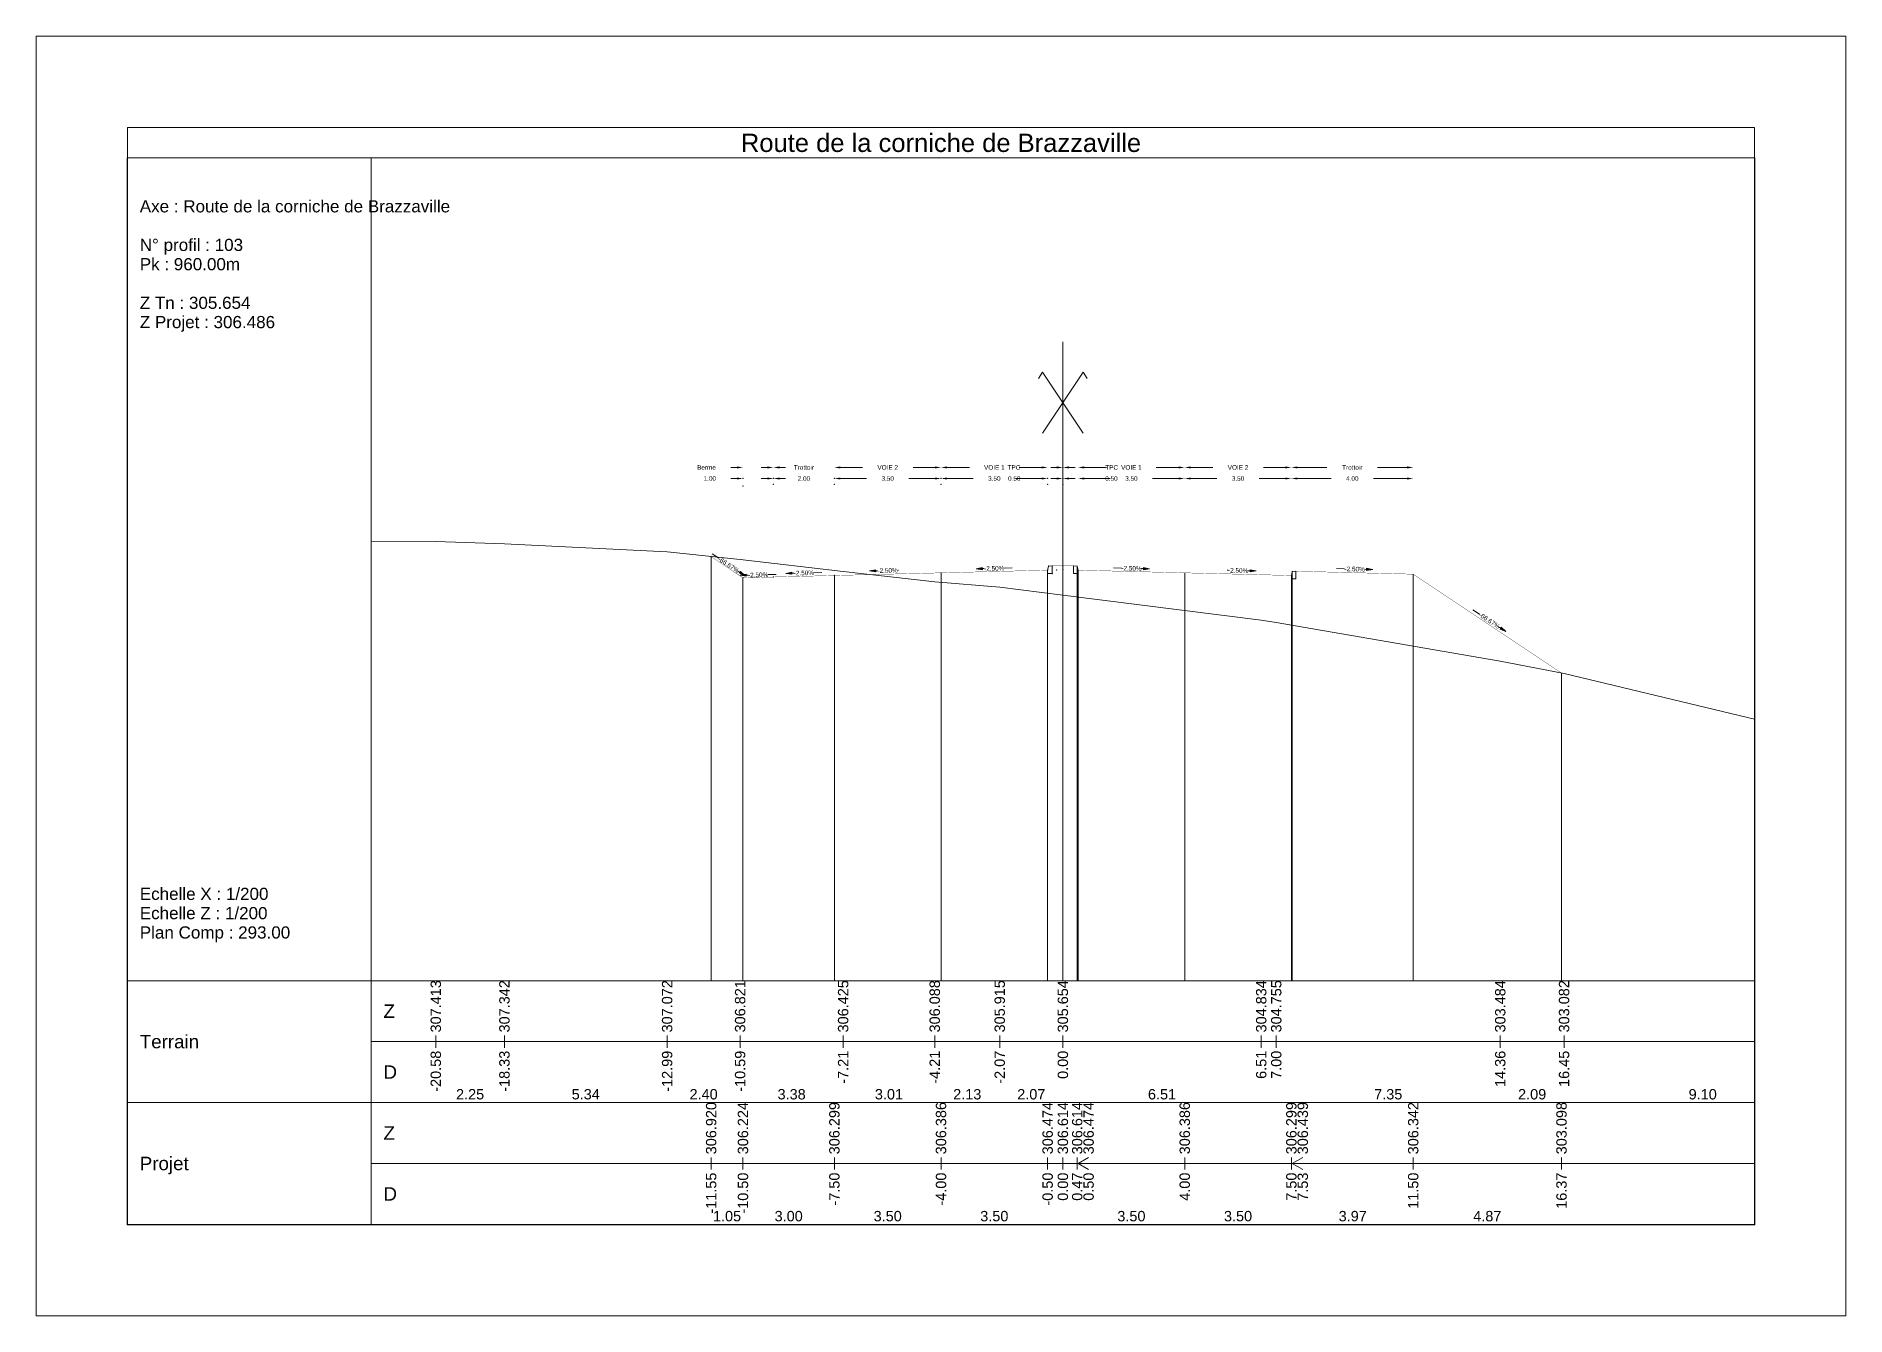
# Model space of a CAD drawing. Extents: x 0 to 74, y -372 to 1003.
# Drawn here: x 0 to 59.4, y -288.3 to -246.3 of the extents above; entities that cross this region are included whole.
import ezdxf
from ezdxf.enums import TextEntityAlignment as Align

# ---------------------------------------------------------------- set-up
doc = ezdxf.new("R2010")
doc.units = 0
doc.header["$LTSCALE"] = 2
doc.header["$PDSIZE"] = -0.004
doc.layers.get('0').update_dxf_attribs({"lineweight": 0})
for name, color, linetype, lineweight in [('Route - Profils type - PT DEB TRT BERME', 5, 'Continuous', 0), ('Route - Profils type - PT REM TRT', 5, 'Continuous', 0), ('Route - Route de la corniche de Brazzaville - PT - Cadre_P103', 7, 'Continuous', 0), ('Route - Route de la corniche de Brazzaville - PT - Terrain_P103', 5, 'Continuous', 0)]:
    doc.layers.add(name, color=color, linetype=linetype, lineweight=lineweight)
doc.styles.add('CadreTitre', font='arial.ttf', dxfattribs={"height": 0.003})
doc.styles.add('Cotation', font='arial.ttf')
doc.styles.add('CoteHor', font='arial.ttf', dxfattribs={"height": 0.0022})
doc.styles.add('CoteHorA', font='arial.ttf', dxfattribs={"height": 0.0022})
doc.styles.add('CoteTitre', font='arial.ttf', dxfattribs={"height": 0.0017})
doc.styles.add('CoteTitreA', font='arial.ttf', dxfattribs={"height": 0.0017})
doc.styles.add('CoteVert', font='arial.ttf', dxfattribs={"height": 0.0017})
doc.styles.add('CoteVertA', font='arial.ttf', dxfattribs={"height": 0.0017})
doc.styles.add('ProfilCartouche', font='arial.ttf', dxfattribs={"height": 0.002})
doc.dimstyles.new('BRAZZAVILLE', dxfattribs={"dimtxt": 0.15, "dimasz": 0.2, "dimexe": 0.5, "dimexo": 0.5, "dimgap": 0.5, "dimtad": 0, "dimzin": 0, "dimdsep": 46, "dimtxsty": 'Cotation', "dimsah": 1, "dimcen": 0.1, "dimse1": 1, "dimse2": 1, "dimclrd": 1, "dimclre": 256, "dimclrt": 1, "dimaunit": 2, "dimazin": 0, "dimtfac": 1, "dimtdec": 4, "dimtofl": 0, "dimtmove": 0, "dimatfit": 1, "dimfxl": 1, "dimtolj": 1, "dimtzin": 0, "dimlwd": 0, "dimlwe": 0, "dimarcsym": 0})

msp = doc.modelspace()

# ---------------------------------------------------------------- texts
at = {"color": 7, "style": 'CadreTitre'}
msp.add_text('Route de la corniche de Brazzaville', height=0.6, dxfattribs=at).set_placement((29.7, -249.53), align=Align.TOP_CENTER)
at = {"style": 'ProfilCartouche'}
for s, p in [('Axe : Route de la corniche de Brazzaville', (3.4, -251.913)), ('N° profil : 103', (3.4, -253.18)), ('Pk : 960.00m', (3.4, -253.813)), ('Z Tn : 305.654', (3.4, -255.08)), ('Z Projet : 306.486', (3.4, -255.713)), ('Echelle X : 1/200', (3.4, -274.48)), ('Echelle Z : 1/200', (3.4, -275.113)), ('Plan Comp : 293.00', (3.4, -275.747))]:
    msp.add_text(s, height=0.4, dxfattribs=at).set_placement(p, align=Align.MIDDLE_LEFT)
at = {"layer": 'Route - Route de la corniche de Brazzaville - PT - Cadre_P103', "color": 114, "style": 'CoteVert'}
for s, p in [('307.413', (13.116, -279.03)), ('307.342', (15.369, -279.03)), ('307.072', (20.71, -279.03)), ('306.821', (23.106, -279.03)), ('306.425', (26.487, -279.03)), ('306.088', (29.494, -279.03)), ('305.915', (31.627, -279.03)), ('305.654', (33.7, -279.03)), ('304.834', (40.211, -279.03)), ('304.755', (40.704, -279.03)), ('303.484', (48.057, -279.03)), ('303.082', (50.151, -279.03))]:
    msp.add_text(s, height=0.34, rotation=90, dxfattribs=at).set_placement(p, align=Align.MIDDLE_LEFT)
at = {"layer": 'Route - Route de la corniche de Brazzaville - PT - Cadre_P103', "color": 114, "style": 'CoteHor'}
for s, p in [('Z', (11.4, -278.33)), ('Terrain', (3.4, -279.33)), ('D', (11.4, -280.33))]:
    msp.add_text(s, height=0.44, dxfattribs=at).set_placement(p, align=Align.MIDDLE_LEFT)
at = {"layer": 'Route - Route de la corniche de Brazzaville - PT - Cadre_P103', "color": 114, "style": 'CoteVert'}
for s, p in [('-20.58', (13.116, -279.63)), ('-18.33', (15.369, -279.63)), ('-12.99', (20.71, -279.63)), ('-10.59', (23.106, -279.63)), ('-7.21', (26.487, -279.63)), ('-4.21', (29.494, -279.63)), ('-2.07', (31.627, -279.63)), ('0.00', (33.7, -279.63)), ('6.51', (40.211, -279.63)), ('7.00', (40.704, -279.63)), ('14.36', (48.057, -279.63)), ('16.45', (50.151, -279.63))]:
    msp.add_text(s, height=0.34, rotation=90, dxfattribs=at).set_placement(p, align=Align.MIDDLE_RIGHT)
at = {"layer": 'Route - Route de la corniche de Brazzaville - PT - Cadre_P103', "color": 114, "style": 'CoteTitre'}
for s, p in [('2.25', (14.243, -281.33)), ('5.34', (18.039, -281.33)), ('2.40', (21.908, -281.33)), ('3.38', (24.797, -281.33)), ('3.01', (27.991, -281.33)), ('2.13', (30.561, -281.33)), ('2.07', (32.664, -281.33)), ('6.51', (36.955, -281.33)), ('7.35', (44.381, -281.33)), ('2.09', (49.104, -281.33)), ('9.10', (54.703, -281.33))]:
    msp.add_text(s, height=0.34, dxfattribs=at).set_placement(p, align=Align.BOTTOM_CENTER)
at = {"layer": 'Route - Route de la corniche de Brazzaville - PT - Cadre_P103', "color": 7, "style": 'CoteVertA'}
for s, p in [('306.920', (22.155, -283.03)), ('306.224', (23.2, -283.03)), ('306.299', (26.2, -283.03)), ('306.386', (29.7, -283.03)), ('306.474', (33.2, -283.03)), ('306.614', (33.7, -283.03)), ('306.614', (34.17, -283.03)), ('306.474', (34.544, -283.03)), ('306.386', (37.7, -283.03)), ('306.299', (41.2, -283.03)), ('306.439', (41.574, -283.03)), ('306.342', (45.2, -283.03)), ('303.098', (50.067, -283.03))]:
    msp.add_text(s, height=0.34, rotation=90, dxfattribs=at).set_placement(p, align=Align.MIDDLE_LEFT)
at = {"layer": 'Route - Route de la corniche de Brazzaville - PT - Cadre_P103', "color": 7, "style": 'CoteHorA'}
for s, p in [('Z', (11.4, -282.33)), ('Projet', (3.4, -283.33)), ('D', (11.4, -284.33))]:
    msp.add_text(s, height=0.44, dxfattribs=at).set_placement(p, align=Align.MIDDLE_LEFT)
at = {"layer": 'Route - Route de la corniche de Brazzaville - PT - Cadre_P103', "color": 7, "style": 'CoteVertA'}
for s, p in [('-11.55', (22.155, -283.63)), ('-10.50', (23.2, -283.63)), ('-7.50', (26.2, -283.63)), ('-4.00', (29.7, -283.63)), ('-0.50', (33.2, -283.63)), ('0.00', (33.7, -283.63)), ('0.47', (34.17, -283.63)), ('0.50', (34.544, -283.63)), ('4.00', (37.7, -283.63)), ('7.50', (41.2, -283.63)), ('7.53', (41.574, -283.63)), ('11.50', (45.2, -283.63)), ('16.37', (50.067, -283.63))]:
    msp.add_text(s, height=0.34, rotation=90, dxfattribs=at).set_placement(p, align=Align.MIDDLE_RIGHT)
at = {"layer": 'Route - Route de la corniche de Brazzaville - PT - Cadre_P103', "color": 7, "style": 'CoteTitreA'}
for s, p in [('1.05', (22.677, -285.33)), ('3.00', (24.7, -285.33)), ('3.50', (27.95, -285.33)), ('3.50', (31.45, -285.33)), ('3.50', (35.95, -285.33)), ('3.50', (39.45, -285.33)), ('3.97', (43.215, -285.33)), ('4.87', (47.633, -285.33))]:
    msp.add_text(s, height=0.34, dxfattribs=at).set_placement(p, align=Align.BOTTOM_CENTER)

# ---------------------------------------------------------------- blocks, each defined once
blk = doc.blocks.new('*D642')
at = {"layer": 'Defpoints', "color": 0, "transparency": 16777216}
for p in [(34.2, -260.844), (34.2, -260.848), (33.7, -263.844)]:
    blk.add_point(p, dxfattribs=at)
at = {"layer": 'Route - Profils type - PT REM TRT', "color": 1, "lineweight": 0, "transparency": 16777216}
for p, q in [((33.5, -260.848), (33.3, -260.848)), ((34.4, -260.848), (34.6, -260.848))]:
    blk.add_line(p, q, dxfattribs=at)
at = {"layer": 'Route - Profils type - PT REM TRT', "color": 1, "transparency": 16777216}
for points in [[(33.5, -260.815), (33.5, -260.881), (33.7, -260.848)], [(34.4, -260.815), (34.4, -260.881), (34.2, -260.848)]]:
    blk.add_solid(points, dxfattribs=at)
at = {"layer": 'Route - Profils type - PT REM TRT', "color": 1, "transparency": 16777216, "insert": (35.295, -260.848), "char_height": 0.15, "attachment_point": 5, "style": 'Cotation'}
blk.add_mtext('\\A1;0.50', dxfattribs=at)
blk = doc.blocks.new('*D643')
at = {"layer": 'Defpoints', "color": 0, "transparency": 16777216}
for p in [(34.2, -260.844), (37.7, -260.844), (37.7, -260.848)]:
    blk.add_point(p, dxfattribs=at)
at = {"layer": 'Route - Profils type - PT REM TRT', "color": 1, "lineweight": 0, "transparency": 16777216}
for p, q in [((34.4, -260.848), (35.255, -260.848)), ((37.5, -260.848), (36.645, -260.848))]:
    blk.add_line(p, q, dxfattribs=at)
at = {"layer": 'Route - Profils type - PT REM TRT', "color": 1, "transparency": 16777216}
for points in [[(34.4, -260.815), (34.4, -260.881), (34.2, -260.848)], [(37.5, -260.815), (37.5, -260.881), (37.7, -260.848)]]:
    blk.add_solid(points, dxfattribs=at)
at = {"layer": 'Route - Profils type - PT REM TRT', "color": 1, "transparency": 16777216, "insert": (35.95, -260.848), "char_height": 0.15, "attachment_point": 5, "style": 'Cotation'}
blk.add_mtext('\\A1;3.50', dxfattribs=at)
blk = doc.blocks.new('*D644')
at = {"layer": 'Defpoints', "color": 0, "transparency": 16777216}
for p in [(37.7, -260.844), (41.2, -260.844), (41.2, -260.848)]:
    blk.add_point(p, dxfattribs=at)
at = {"layer": 'Route - Profils type - PT REM TRT', "color": 1, "lineweight": 0, "transparency": 16777216}
for p, q in [((37.9, -260.848), (38.755, -260.848)), ((41, -260.848), (40.145, -260.848))]:
    blk.add_line(p, q, dxfattribs=at)
at = {"layer": 'Route - Profils type - PT REM TRT', "color": 1, "transparency": 16777216}
for points in [[(37.9, -260.815), (37.9, -260.881), (37.7, -260.848)], [(41, -260.815), (41, -260.881), (41.2, -260.848)]]:
    blk.add_solid(points, dxfattribs=at)
at = {"layer": 'Route - Profils type - PT REM TRT', "color": 1, "transparency": 16777216, "insert": (39.45, -260.848), "char_height": 0.15, "attachment_point": 5, "style": 'Cotation'}
blk.add_mtext('\\A1;3.50', dxfattribs=at)
blk = doc.blocks.new('*D645')
at = {"layer": 'Defpoints', "color": 0, "transparency": 16777216}
for p in [(41.2, -260.844), (45.2, -260.844), (45.2, -260.848)]:
    blk.add_point(p, dxfattribs=at)
at = {"layer": 'Route - Profils type - PT REM TRT', "color": 1, "lineweight": 0, "transparency": 16777216}
for p, q in [((41.4, -260.848), (42.502, -260.848)), ((45, -260.848), (43.898, -260.848))]:
    blk.add_line(p, q, dxfattribs=at)
at = {"layer": 'Route - Profils type - PT REM TRT', "color": 1, "transparency": 16777216}
for points in [[(41.4, -260.815), (41.4, -260.881), (41.2, -260.848)], [(45, -260.815), (45, -260.881), (45.2, -260.848)]]:
    blk.add_solid(points, dxfattribs=at)
at = {"layer": 'Route - Profils type - PT REM TRT', "color": 1, "transparency": 16777216, "insert": (43.2, -260.848), "char_height": 0.15, "attachment_point": 5, "style": 'Cotation'}
blk.add_mtext('\\A1;4.00', dxfattribs=at)
blk = doc.blocks.new('*D646')
at = {"layer": 'Defpoints', "color": 0, "transparency": 16777216}
for p in [(34.2, -260.485), (34.2, -261.044), (33.7, -263.844)]:
    blk.add_point(p, dxfattribs=at)
at = {"layer": 'Route - Profils type - PT REM TRT', "color": 1, "lineweight": 0, "transparency": 16777216}
for p, q in [((33.5, -260.485), (33.3, -260.485)), ((34.4, -260.485), (34.6, -260.485))]:
    blk.add_line(p, q, dxfattribs=at)
at = {"layer": 'Route - Profils type - PT REM TRT', "color": 1, "transparency": 16777216}
for points in [[(33.5, -260.451), (33.5, -260.518), (33.7, -260.485)], [(34.4, -260.451), (34.4, -260.518), (34.2, -260.485)]]:
    blk.add_solid(points, dxfattribs=at)
at = {"layer": 'Route - Profils type - PT REM TRT', "color": 1, "transparency": 16777216, "insert": (35.303, -260.485), "char_height": 0.15, "attachment_point": 5, "style": 'Cotation'}
blk.add_mtext('\\A1;TPC', dxfattribs=at)
blk = doc.blocks.new('*D647')
at = {"layer": 'Defpoints', "color": 0, "transparency": 16777216}
for p in [(37.7, -260.485), (34.2, -261.044), (37.7, -260.844)]:
    blk.add_point(p, dxfattribs=at)
at = {"layer": 'Route - Profils type - PT REM TRT', "color": 1, "lineweight": 0, "transparency": 16777216}
for p, q in [((34.4, -260.485), (35.132, -260.485)), ((37.5, -260.485), (36.768, -260.485))]:
    blk.add_line(p, q, dxfattribs=at)
at = {"layer": 'Route - Profils type - PT REM TRT', "color": 1, "transparency": 16777216}
for points in [[(34.4, -260.451), (34.4, -260.518), (34.2, -260.485)], [(37.5, -260.451), (37.5, -260.518), (37.7, -260.485)]]:
    blk.add_solid(points, dxfattribs=at)
at = {"layer": 'Route - Profils type - PT REM TRT', "color": 1, "transparency": 16777216, "insert": (35.95, -260.485), "char_height": 0.15, "attachment_point": 5, "style": 'Cotation'}
blk.add_mtext('\\A1;VOIE 1', dxfattribs=at)
blk = doc.blocks.new('*D648')
at = {"layer": 'Defpoints', "color": 0, "transparency": 16777216}
for p in [(41.2, -260.485), (37.7, -260.844), (41.2, -260.844)]:
    blk.add_point(p, dxfattribs=at)
at = {"layer": 'Route - Profils type - PT REM TRT', "color": 1, "lineweight": 0, "transparency": 16777216}
for p, q in [((37.9, -260.485), (38.618, -260.485)), ((41, -260.485), (40.282, -260.485))]:
    blk.add_line(p, q, dxfattribs=at)
at = {"layer": 'Route - Profils type - PT REM TRT', "color": 1, "transparency": 16777216}
for points in [[(37.9, -260.451), (37.9, -260.518), (37.7, -260.485)], [(41, -260.451), (41, -260.518), (41.2, -260.485)]]:
    blk.add_solid(points, dxfattribs=at)
at = {"layer": 'Route - Profils type - PT REM TRT', "color": 1, "transparency": 16777216, "insert": (39.45, -260.485), "char_height": 0.15, "attachment_point": 5, "style": 'Cotation'}
blk.add_mtext('\\A1;VOIE 2', dxfattribs=at)
blk = doc.blocks.new('*D649')
at = {"layer": 'Defpoints', "color": 0, "transparency": 16777216}
for p in [(45.2, -260.485), (41.2, -260.844), (45.2, -260.844)]:
    blk.add_point(p, dxfattribs=at)
at = {"layer": 'Route - Profils type - PT REM TRT', "color": 1, "lineweight": 0, "transparency": 16777216}
for p, q in [((41.4, -260.485), (42.369, -260.485)), ((45, -260.485), (44.031, -260.485))]:
    blk.add_line(p, q, dxfattribs=at)
at = {"layer": 'Route - Profils type - PT REM TRT', "color": 1, "transparency": 16777216}
for points in [[(41.4, -260.451), (41.4, -260.518), (41.2, -260.485)], [(45, -260.451), (45, -260.518), (45.2, -260.485)]]:
    blk.add_solid(points, dxfattribs=at)
at = {"layer": 'Route - Profils type - PT REM TRT', "color": 1, "transparency": 16777216, "insert": (43.2, -260.485), "char_height": 0.15, "attachment_point": 5, "style": 'Cotation'}
blk.add_mtext('\\A1;Trottoir', dxfattribs=at)
blk = doc.blocks.new('MENSURA_COTEPENTE_188')
at = {"layer": 'Route - Profils type - PT REM TRT', "linetype": 'Continuous', "lineweight": 0}
blk.add_hatch(color=1, dxfattribs=at).paths.add_polyline_path([(0.18171, -5.75755), (0.18272, -5.7574), (0.18172, -5.7572)])
at = {"layer": 'Route - Profils type - PT REM TRT', "color": 1, "linetype": 'Continuous', "lineweight": 0}
for p, q in [((0.17811, -5.75728), (0.17681, -5.75725)), ((0.18172, -5.75737), (0.18142, -5.75737))]:
    blk.add_line(p, q, dxfattribs=at)
at = {"layer": 'Route - Profils type - PT REM TRT', "color": 1, "linetype": 'Continuous', "lineweight": 0, "flags": 128}
blk.add_lwpolyline([(0.18171, -5.75755), (0.18272, -5.7574), (0.18172, -5.7572), (0.18171, -5.75755)], close=True, dxfattribs=at)
at = {"layer": 'Route - Profils type - PT REM TRT', "color": 1, "style": 'Cotation'}
blk.add_text('-2.50%', height=0.00075, rotation=358.5679, dxfattribs=at).set_placement((0.17976, -5.75733), align=Align.MIDDLE_CENTER)
blk = doc.blocks.new('MENSURA_COTEPENTE_189')
at = {"layer": 'Route - Profils type - PT REM TRT', "linetype": 'Continuous', "lineweight": 0}
blk.add_hatch(color=1, dxfattribs=at).paths.add_polyline_path([(0.19922, -5.7579), (0.20022, -5.75775), (0.19923, -5.75755)])
at = {"layer": 'Route - Profils type - PT REM TRT', "color": 1, "linetype": 'Continuous', "lineweight": 0}
for p, q in [((0.19561, -5.75764), (0.19548, -5.75763)), ((0.19922, -5.75773), (0.19892, -5.75772))]:
    blk.add_line(p, q, dxfattribs=at)
at = {"layer": 'Route - Profils type - PT REM TRT', "color": 1, "linetype": 'Continuous', "lineweight": 0, "flags": 128}
blk.add_lwpolyline([(0.19922, -5.7579), (0.20022, -5.75775), (0.19923, -5.75755), (0.19922, -5.7579)], close=True, dxfattribs=at)
at = {"layer": 'Route - Profils type - PT REM TRT', "color": 1, "style": 'Cotation'}
blk.add_text('-2.50%', height=0.00075, rotation=358.5679, dxfattribs=at).set_placement((0.19727, -5.75768), align=Align.MIDDLE_CENTER)
blk = doc.blocks.new('MENSURA_COTEPENTE_190')
at = {"layer": 'Route - Profils type - PT REM TRT', "linetype": 'Continuous', "lineweight": 0}
blk.add_hatch(color=1, dxfattribs=at).paths.add_polyline_path([(0.24026, -5.7673), (0.24119, -5.76771), (0.24045, -5.76701)])
at = {"layer": 'Route - Profils type - PT REM TRT', "color": 1, "linetype": 'Continuous', "lineweight": 0}
for p, q in [((0.23688, -5.76484), (0.2358, -5.76412)), ((0.24035, -5.76715), (0.2401, -5.76699))]:
    blk.add_line(p, q, dxfattribs=at)
at = {"layer": 'Route - Profils type - PT REM TRT', "color": 1, "linetype": 'Continuous', "lineweight": 0, "flags": 128}
blk.add_lwpolyline([(0.24026, -5.7673), (0.24119, -5.76771), (0.24045, -5.76701), (0.24026, -5.7673)], close=True, dxfattribs=at)
at = {"layer": 'Route - Profils type - PT REM TRT', "color": 1, "style": 'Cotation'}
blk.add_text('-66.67%', height=0.00075, rotation=326.3098, dxfattribs=at).set_placement((0.23849, -5.76591), align=Align.MIDDLE_CENTER)
blk = doc.blocks.new('MENSURA_COTEPENTE_191')
at = {"layer": 'Route - Profils type - PT REM TRT', "linetype": 'Continuous', "lineweight": 0}
blk.add_hatch(color=1, dxfattribs=at).paths.add_polyline_path([(0.21834, -5.75768), (0.21935, -5.75752), (0.21835, -5.75732)])
at = {"layer": 'Route - Profils type - PT REM TRT', "color": 1, "linetype": 'Continuous', "lineweight": 0}
for p, q in [((0.21473, -5.75741), (0.21343, -5.75738)), ((0.21835, -5.7575), (0.21805, -5.75749))]:
    blk.add_line(p, q, dxfattribs=at)
at = {"layer": 'Route - Profils type - PT REM TRT', "color": 1, "linetype": 'Continuous', "lineweight": 0, "flags": 128}
blk.add_lwpolyline([(0.21834, -5.75768), (0.21935, -5.75752), (0.21835, -5.75732), (0.21834, -5.75768)], close=True, dxfattribs=at)
at = {"layer": 'Route - Profils type - PT REM TRT', "color": 1, "style": 'Cotation'}
blk.add_text('-2.50%', height=0.00075, rotation=358.5679, dxfattribs=at).set_placement((0.21639, -5.75745), align=Align.MIDDLE_CENTER)
blk = doc.blocks.new('T2', base_point=(-6.713, 11.473))
at = {"linetype": 'Continuous', "flags": 128}
blk.add_lwpolyline([(-6.837, 11.703), (-6.863, 11.583), (-6.863, 11.473), (-6.713, 11.473), (-6.713, 11.723), (-6.818, 11.719, 0.339869)], format="xyb", close=True, dxfattribs=at)
blk = doc.blocks.new('T2__mirroredMSX', base_point=(-6.713, 11.473))
at = {"linetype": 'Continuous', "flags": 128}
blk.add_lwpolyline([(-6.837, 11.703), (-6.863, 11.583), (-6.863, 11.473), (-6.713, 11.473), (-6.713, 11.723), (-6.818, 11.719, 0.339869)], format="xyb", close=True, dxfattribs=at)
blk = doc.blocks.new('*D654')
at = {"layer": 'Defpoints', "color": 0, "transparency": 16777216}
for p in [(33.2, -260.844), (33.2, -260.848), (33.7, -263.844)]:
    blk.add_point(p, dxfattribs=at)
at = {"layer": 'Route - Profils type - PT DEB TRT BERME', "color": 1, "lineweight": 0, "transparency": 16777216}
for p, q in [((33, -260.848), (32.8, -260.848)), ((33.9, -260.848), (34.1, -260.848))]:
    blk.add_line(p, q, dxfattribs=at)
at = {"layer": 'Route - Profils type - PT DEB TRT BERME', "color": 1, "transparency": 16777216}
for points in [[(33, -260.815), (33, -260.881), (33.2, -260.848)], [(33.9, -260.815), (33.9, -260.881), (33.7, -260.848)]]:
    blk.add_solid(points, dxfattribs=at)
at = {"layer": 'Route - Profils type - PT DEB TRT BERME', "color": 1, "transparency": 16777216, "insert": (32.105, -260.848), "char_height": 0.15, "attachment_point": 5, "style": 'Cotation'}
blk.add_mtext('\\A1;0.50', dxfattribs=at)
blk = doc.blocks.new('*D655')
at = {"layer": 'Defpoints', "color": 0, "transparency": 16777216}
for p in [(29.7, -260.844), (29.7, -260.848), (33.2, -260.844)]:
    blk.add_point(p, dxfattribs=at)
at = {"layer": 'Route - Profils type - PT DEB TRT BERME', "color": 1, "lineweight": 0, "transparency": 16777216}
for p, q in [((29.9, -260.848), (30.755, -260.848)), ((33, -260.848), (32.145, -260.848))]:
    blk.add_line(p, q, dxfattribs=at)
at = {"layer": 'Route - Profils type - PT DEB TRT BERME', "color": 1, "transparency": 16777216}
for points in [[(29.9, -260.815), (29.9, -260.881), (29.7, -260.848)], [(33, -260.815), (33, -260.881), (33.2, -260.848)]]:
    blk.add_solid(points, dxfattribs=at)
at = {"layer": 'Route - Profils type - PT DEB TRT BERME', "color": 1, "transparency": 16777216, "insert": (31.45, -260.848), "char_height": 0.15, "attachment_point": 5, "style": 'Cotation'}
blk.add_mtext('\\A1;3.50', dxfattribs=at)
blk = doc.blocks.new('*D656')
at = {"layer": 'Defpoints', "color": 0, "transparency": 16777216}
for p in [(26.2, -260.844), (26.2, -260.848), (29.7, -260.844)]:
    blk.add_point(p, dxfattribs=at)
at = {"layer": 'Route - Profils type - PT DEB TRT BERME', "color": 1, "lineweight": 0, "transparency": 16777216}
for p, q in [((26.4, -260.848), (27.255, -260.848)), ((29.5, -260.848), (28.645, -260.848))]:
    blk.add_line(p, q, dxfattribs=at)
at = {"layer": 'Route - Profils type - PT DEB TRT BERME', "color": 1, "transparency": 16777216}
for points in [[(26.4, -260.815), (26.4, -260.881), (26.2, -260.848)], [(29.5, -260.815), (29.5, -260.881), (29.7, -260.848)]]:
    blk.add_solid(points, dxfattribs=at)
at = {"layer": 'Route - Profils type - PT DEB TRT BERME', "color": 1, "transparency": 16777216, "insert": (27.95, -260.848), "char_height": 0.15, "attachment_point": 5, "style": 'Cotation'}
blk.add_mtext('\\A1;3.50', dxfattribs=at)
blk = doc.blocks.new('*D657')
at = {"layer": 'Defpoints', "color": 0, "transparency": 16777216}
for p in [(33.2, -260.485), (33.2, -261.044), (33.7, -263.844)]:
    blk.add_point(p, dxfattribs=at)
at = {"layer": 'Route - Profils type - PT DEB TRT BERME', "color": 1, "lineweight": 0, "transparency": 16777216}
for p, q in [((33, -260.485), (32.8, -260.485)), ((33.9, -260.485), (34.1, -260.485))]:
    blk.add_line(p, q, dxfattribs=at)
at = {"layer": 'Route - Profils type - PT DEB TRT BERME', "color": 1, "transparency": 16777216}
for points in [[(33, -260.451), (33, -260.518), (33.2, -260.485)], [(33.9, -260.451), (33.9, -260.518), (33.7, -260.485)]]:
    blk.add_solid(points, dxfattribs=at)
at = {"layer": 'Route - Profils type - PT DEB TRT BERME', "color": 1, "transparency": 16777216, "insert": (32.097, -260.485), "char_height": 0.15, "attachment_point": 5, "style": 'Cotation'}
blk.add_mtext('\\A1;TPC', dxfattribs=at)
blk = doc.blocks.new('*D658')
at = {"layer": 'Defpoints', "color": 0, "transparency": 16777216}
for p in [(29.7, -260.485), (29.7, -260.844), (33.2, -261.044)]:
    blk.add_point(p, dxfattribs=at)
at = {"layer": 'Route - Profils type - PT DEB TRT BERME', "color": 1, "lineweight": 0, "transparency": 16777216}
for p, q in [((29.9, -260.485), (30.632, -260.485)), ((33, -260.485), (32.268, -260.485))]:
    blk.add_line(p, q, dxfattribs=at)
at = {"layer": 'Route - Profils type - PT DEB TRT BERME', "color": 1, "transparency": 16777216}
for points in [[(29.9, -260.451), (29.9, -260.518), (29.7, -260.485)], [(33, -260.451), (33, -260.518), (33.2, -260.485)]]:
    blk.add_solid(points, dxfattribs=at)
at = {"layer": 'Route - Profils type - PT DEB TRT BERME', "color": 1, "transparency": 16777216, "insert": (31.45, -260.485), "char_height": 0.15, "attachment_point": 5, "style": 'Cotation'}
blk.add_mtext('\\A1;VOIE 1', dxfattribs=at)
blk = doc.blocks.new('*D659')
at = {"layer": 'Defpoints', "color": 0, "transparency": 16777216}
for p in [(26.2, -260.485), (26.2, -260.844), (29.7, -260.844)]:
    blk.add_point(p, dxfattribs=at)
at = {"layer": 'Route - Profils type - PT DEB TRT BERME', "color": 1, "lineweight": 0, "transparency": 16777216}
for p, q in [((26.4, -260.485), (27.118, -260.485)), ((29.5, -260.485), (28.782, -260.485))]:
    blk.add_line(p, q, dxfattribs=at)
at = {"layer": 'Route - Profils type - PT DEB TRT BERME', "color": 1, "transparency": 16777216}
for points in [[(26.4, -260.451), (26.4, -260.518), (26.2, -260.485)], [(29.5, -260.451), (29.5, -260.518), (29.7, -260.485)]]:
    blk.add_solid(points, dxfattribs=at)
at = {"layer": 'Route - Profils type - PT DEB TRT BERME', "color": 1, "transparency": 16777216, "insert": (27.95, -260.485), "char_height": 0.15, "attachment_point": 5, "style": 'Cotation'}
blk.add_mtext('\\A1;VOIE 2', dxfattribs=at)
blk = doc.blocks.new('*D660')
at = {"layer": 'Defpoints', "color": 0, "transparency": 16777216}
for p in [(24.2, -260.485), (24.2, -260.844), (26.2, -260.844)]:
    blk.add_point(p, dxfattribs=at)
at = {"layer": 'Route - Profils type - PT DEB TRT BERME', "color": 1, "lineweight": 0, "transparency": 16777216}
for p, q in [((24, -260.485), (23.8, -260.485)), ((26.4, -260.485), (26.6, -260.485))]:
    blk.add_line(p, q, dxfattribs=at)
at = {"layer": 'Route - Profils type - PT DEB TRT BERME', "color": 1, "transparency": 16777216}
for points in [[(24, -260.451), (24, -260.518), (24.2, -260.485)], [(26.4, -260.451), (26.4, -260.518), (26.2, -260.485)]]:
    blk.add_solid(points, dxfattribs=at)
at = {"layer": 'Route - Profils type - PT DEB TRT BERME', "color": 1, "transparency": 16777216, "insert": (25.2, -260.485), "char_height": 0.15, "attachment_point": 5, "style": 'Cotation'}
blk.add_mtext('\\A1;Trottoir', dxfattribs=at)
blk = doc.blocks.new('*D661')
at = {"layer": 'Defpoints', "color": 0, "transparency": 16777216}
for p in [(23.2, -260.485), (23.2, -260.844), (24.2, -260.844)]:
    blk.add_point(p, dxfattribs=at)
at = {"layer": 'Route - Profils type - PT DEB TRT BERME', "color": 1, "lineweight": 0, "transparency": 16777216}
for p, q in [((23, -260.485), (22.8, -260.485)), ((24.4, -260.485), (24.6, -260.485))]:
    blk.add_line(p, q, dxfattribs=at)
at = {"layer": 'Route - Profils type - PT DEB TRT BERME', "color": 1, "transparency": 16777216}
for points in [[(23, -260.451), (23, -260.518), (23.2, -260.485)], [(24.4, -260.451), (24.4, -260.518), (24.2, -260.485)]]:
    blk.add_solid(points, dxfattribs=at)
at = {"layer": 'Route - Profils type - PT DEB TRT BERME', "color": 1, "transparency": 16777216, "insert": (22.003, -260.485), "char_height": 0.15, "attachment_point": 5, "style": 'Cotation'}
blk.add_mtext('\\A1;Berme', dxfattribs=at)
blk = doc.blocks.new('*D662')
at = {"layer": 'Defpoints', "color": 0, "transparency": 16777216}
for p in [(24.2, -260.844), (24.2, -260.848), (26.2, -260.844)]:
    blk.add_point(p, dxfattribs=at)
at = {"layer": 'Route - Profils type - PT DEB TRT BERME', "color": 1, "lineweight": 0, "transparency": 16777216}
for p, q in [((24, -260.848), (23.8, -260.848)), ((26.4, -260.848), (26.6, -260.848))]:
    blk.add_line(p, q, dxfattribs=at)
at = {"layer": 'Route - Profils type - PT DEB TRT BERME', "color": 1, "transparency": 16777216}
for points in [[(24, -260.815), (24, -260.881), (24.2, -260.848)], [(26.4, -260.815), (26.4, -260.881), (26.2, -260.848)]]:
    blk.add_solid(points, dxfattribs=at)
at = {"layer": 'Route - Profils type - PT DEB TRT BERME', "color": 1, "transparency": 16777216, "insert": (25.2, -260.848), "char_height": 0.15, "attachment_point": 5, "style": 'Cotation'}
blk.add_mtext('\\A1;2.00', dxfattribs=at)
blk = doc.blocks.new('*D663')
at = {"layer": 'Defpoints', "color": 0, "transparency": 16777216}
for p in [(23.2, -260.844), (23.2, -260.848), (24.2, -260.844)]:
    blk.add_point(p, dxfattribs=at)
at = {"layer": 'Route - Profils type - PT DEB TRT BERME', "color": 1, "lineweight": 0, "transparency": 16777216}
for p, q in [((23, -260.848), (22.8, -260.848)), ((24.4, -260.848), (24.6, -260.848))]:
    blk.add_line(p, q, dxfattribs=at)
at = {"layer": 'Route - Profils type - PT DEB TRT BERME', "color": 1, "transparency": 16777216}
for points in [[(23, -260.815), (23, -260.881), (23.2, -260.848)], [(24.4, -260.815), (24.4, -260.881), (24.2, -260.848)]]:
    blk.add_solid(points, dxfattribs=at)
at = {"layer": 'Route - Profils type - PT DEB TRT BERME', "color": 1, "transparency": 16777216, "insert": (22.112, -260.848), "char_height": 0.15, "attachment_point": 5, "style": 'Cotation'}
blk.add_mtext('\\A1;1.00', dxfattribs=at)
blk = doc.blocks.new('MENSURA_COTEPENTE_192')
at = {"layer": 'Route - Profils type - PT DEB TRT BERME', "linetype": 'Continuous', "lineweight": 0}
blk.add_hatch(color=1, dxfattribs=at).paths.add_polyline_path([(0.15529, -5.75755), (0.15428, -5.7574), (0.15528, -5.7572)])
at = {"layer": 'Route - Profils type - PT DEB TRT BERME', "color": 1, "linetype": 'Continuous', "lineweight": 0}
for p, q in [((0.15528, -5.75737), (0.15558, -5.75737)), ((0.15889, -5.75728), (0.16019, -5.75725))]:
    blk.add_line(p, q, dxfattribs=at)
at = {"layer": 'Route - Profils type - PT DEB TRT BERME', "color": 1, "linetype": 'Continuous', "lineweight": 0, "flags": 128}
blk.add_lwpolyline([(0.15529, -5.75755), (0.15428, -5.7574), (0.15528, -5.7572), (0.15529, -5.75755)], close=True, dxfattribs=at)
at = {"layer": 'Route - Profils type - PT DEB TRT BERME', "color": 1, "style": 'Cotation'}
blk.add_text('-2.50%', height=0.00075, rotation=-358.5679, dxfattribs=at).set_placement((0.15724, -5.75733), align=Align.MIDDLE_CENTER)
blk = doc.blocks.new('MENSURA_COTEPENTE_193')
at = {"layer": 'Route - Profils type - PT DEB TRT BERME', "linetype": 'Continuous', "lineweight": 0}
blk.add_hatch(color=1, dxfattribs=at).paths.add_polyline_path([(0.13778, -5.7579), (0.13678, -5.75775), (0.13777, -5.75755)])
at = {"layer": 'Route - Profils type - PT DEB TRT BERME', "color": 1, "linetype": 'Continuous', "lineweight": 0}
for p, q in [((0.13778, -5.75773), (0.13808, -5.75772)), ((0.14139, -5.75764), (0.14152, -5.75763))]:
    blk.add_line(p, q, dxfattribs=at)
at = {"layer": 'Route - Profils type - PT DEB TRT BERME', "color": 1, "linetype": 'Continuous', "lineweight": 0, "flags": 128}
blk.add_lwpolyline([(0.13778, -5.7579), (0.13678, -5.75775), (0.13777, -5.75755), (0.13778, -5.7579)], close=True, dxfattribs=at)
at = {"layer": 'Route - Profils type - PT DEB TRT BERME', "color": 1, "style": 'Cotation'}
blk.add_text('-2.50%', height=0.00075, rotation=-358.5679, dxfattribs=at).set_placement((0.13973, -5.75768), align=Align.MIDDLE_CENTER)
blk = doc.blocks.new('MENSURA_COTEPENTE_194')
at = {"layer": 'Route - Profils type - PT DEB TRT BERME', "linetype": 'Continuous', "lineweight": 0}
blk.add_hatch(color=1, dxfattribs=at).paths.add_polyline_path([(0.1156, -5.75785), (0.11634, -5.75855), (0.11541, -5.75814)])
at = {"layer": 'Route - Profils type - PT DEB TRT BERME', "color": 1, "linetype": 'Continuous', "lineweight": 0}
for p, q in [((0.11203, -5.75568), (0.11095, -5.75496)), ((0.11551, -5.758), (0.11526, -5.75783))]:
    blk.add_line(p, q, dxfattribs=at)
at = {"layer": 'Route - Profils type - PT DEB TRT BERME', "color": 1, "linetype": 'Continuous', "lineweight": 0, "flags": 128}
blk.add_lwpolyline([(0.1156, -5.75785), (0.11634, -5.75855), (0.11541, -5.75814), (0.1156, -5.75785)], close=True, dxfattribs=at)
at = {"layer": 'Route - Profils type - PT DEB TRT BERME', "color": 1, "style": 'Cotation'}
blk.add_text('-66.67%', height=0.00075, rotation=-33.6902, dxfattribs=at).set_placement((0.11364, -5.75675), align=Align.MIDDLE_CENTER)
blk = doc.blocks.new('MENSURA_COTEPENTE_195')
at = {"layer": 'Route - Profils type - PT DEB TRT BERME', "linetype": 'Continuous', "lineweight": 0}
blk.add_hatch(color=1, dxfattribs=at).paths.add_polyline_path([(0.12404, -5.75831), (0.12303, -5.75816), (0.12403, -5.75796)])
at = {"layer": 'Route - Profils type - PT DEB TRT BERME', "color": 1, "linetype": 'Continuous', "lineweight": 0}
for p, q in [((0.12403, -5.75814), (0.12433, -5.75813)), ((0.12764, -5.75805), (0.12894, -5.75802))]:
    blk.add_line(p, q, dxfattribs=at)
at = {"layer": 'Route - Profils type - PT DEB TRT BERME', "color": 1, "linetype": 'Continuous', "lineweight": 0, "flags": 128}
blk.add_lwpolyline([(0.12404, -5.75831), (0.12303, -5.75816), (0.12403, -5.75796), (0.12404, -5.75831)], close=True, dxfattribs=at)
at = {"layer": 'Route - Profils type - PT DEB TRT BERME', "color": 1, "style": 'Cotation'}
blk.add_text('-2.50%', height=0.00075, rotation=-358.5679, dxfattribs=at).set_placement((0.12599, -5.75809), align=Align.MIDDLE_CENTER)
blk = doc.blocks.new('MENSURA_COTEPENTE_196')
at = {"layer": 'Route - Profils type - PT DEB TRT BERME', "linetype": 'Continuous', "lineweight": 0}
blk.add_hatch(color=1, dxfattribs=at).paths.add_polyline_path([(0.11654, -5.75862), (0.11553, -5.75847), (0.11653, -5.75827)])
at = {"layer": 'Route - Profils type - PT DEB TRT BERME', "color": 1, "linetype": 'Continuous', "lineweight": 0}
for p, q in [((0.11653, -5.75845), (0.11683, -5.75844)), ((0.12015, -5.75836), (0.12144, -5.75832))]:
    blk.add_line(p, q, dxfattribs=at)
at = {"layer": 'Route - Profils type - PT DEB TRT BERME', "color": 1, "linetype": 'Continuous', "lineweight": 0, "flags": 128}
blk.add_lwpolyline([(0.11654, -5.75862), (0.11553, -5.75847), (0.11653, -5.75827), (0.11654, -5.75862)], close=True, dxfattribs=at)
at = {"layer": 'Route - Profils type - PT DEB TRT BERME', "color": 1, "style": 'Cotation'}
blk.add_text('-2.50%', height=0.00075, rotation=-358.5679, dxfattribs=at).set_placement((0.11849, -5.7584), align=Align.MIDDLE_CENTER)

# ---------------------------------------------------------------- dimensions: what is measured, and where the dimension line sits
at = {"layer": 'Route - Profils type - PT DEB TRT BERME'}
for base, p1, p2, text, picture, middle in [((23.2, -260.485), (24.2, -260.844), (23.2, -260.844), 'Berme', '*D661', (22.003, -260.485)), ((23.2, -260.848), (24.2, -260.844), (23.2, -260.844), '1.00', '*D663', (22.112, -260.848)), ((24.2, -260.485), (26.2, -260.844), (24.2, -260.844), 'Trottoir', '*D660', (25.2, -260.485)), ((24.2, -260.848), (26.2, -260.844), (24.2, -260.844), '2.00', '*D662', (25.2, -260.848)), ((26.2, -260.485), (29.7, -260.844), (26.2, -260.844), 'VOIE 2', '*D659', (27.95, -260.485)), ((26.2, -260.848), (29.7, -260.844), (26.2, -260.844), '3.50', '*D656', (27.95, -260.848)), ((29.7, -260.485), (33.2, -261.044), (29.7, -260.844), 'VOIE 1', '*D658', (31.45, -260.485)), ((29.7, -260.848), (33.2, -260.844), (29.7, -260.844), '3.50', '*D655', (31.45, -260.848)), ((33.2, -260.485), (33.7, -263.844), (33.2, -261.044), 'TPC', '*D657', (32.097, -260.485)), ((33.2, -260.848), (33.7, -263.844), (33.2, -260.844), '0.50', '*D654', (32.105, -260.848))]:
    dim = msp.add_linear_dim(base=base, p1=p1, p2=p2, text=text, dimstyle='BRAZZAVILLE', override={"dimscale": 1, "dimclrt": 1}, dxfattribs=at)
    dim.commit()
    dim.dimension.update_dxf_attribs({"geometry": picture, "text_midpoint": middle})
at = {"layer": 'Route - Profils type - PT REM TRT'}
for base, p1, p2, text, picture, middle in [((34.2, -260.485), (33.7, -263.844), (34.2, -261.044), 'TPC', '*D646', (35.303, -260.485)), ((34.2, -260.848), (33.7, -263.844), (34.2, -260.844), '0.50', '*D642', (35.295, -260.848)), ((37.7, -260.485), (34.2, -261.044), (37.7, -260.844), 'VOIE 1', '*D647', (35.95, -260.485)), ((37.7, -260.848), (34.2, -260.844), (37.7, -260.844), '3.50', '*D643', (35.95, -260.848)), ((41.2, -260.485), (37.7, -260.844), (41.2, -260.844), 'VOIE 2', '*D648', (39.45, -260.485)), ((41.2, -260.848), (37.7, -260.844), (41.2, -260.844), '3.50', '*D644', (39.45, -260.848)), ((45.2, -260.485), (41.2, -260.844), (45.2, -260.844), 'Trottoir', '*D649', (43.2, -260.485)), ((45.2, -260.848), (41.2, -260.844), (45.2, -260.844), '4.00', '*D645', (43.2, -260.848))]:
    dim = msp.add_linear_dim(base=base, p1=p1, p2=p2, text=text, dimstyle='BRAZZAVILLE', override={"dimscale": 1, "dimclrt": 1}, dxfattribs=at)
    dim.commit()
    dim.dimension.update_dxf_attribs({"geometry": picture, "text_midpoint": middle})

# ---------------------------------------------------------------- linework, layer by layer
at = {"flags": 128}
for points in [[(0, -288.33), (0, -246.33), (59.4, -246.33), (59.4, -288.33)], [(3, -285.33), (3, -249.33), (56.4, -249.33), (56.4, -285.33)]]:
    msp.add_lwpolyline(points, close=True, dxfattribs=at)
at = {"layer": 'Route - Profils type - PT DEB TRT BERME', "color": 1, "linetype": 'Continuous', "flags": 128}
msp.add_lwpolyline([(33.7, -263.716, 0.01, 0.01, 0), (33.35, -263.716, 0.01, 0.01, 0), (33.23, -263.716, 0.01, 0.01, 0), (33.2, -263.856, 0.01, 0.01, 0), (29.7, -263.944, 0.01, 0.01, 0), (26.2, -264.031, 0.01, 0.01, 0), (23.2, -264.106, 0.01, 0.01, 0), (22.155, -263.41, 0.01, 0.01, 0)], format="xyseb", dxfattribs=at)
at = {"layer": 'Route - Profils type - PT DEB TRT BERME'}
for p in [(23.2, -260.844), (23.2, -261.094), (24.2, -260.844), (24.2, -261.044), (26.2, -260.844), (26.2, -261.044), (29.7, -260.844), (29.7, -261.044), (33.2, -260.844), (33.2, -261.044), (33.7, -260.844), (33.7, -261.044), (22.155, -263.41), (33.23, -263.716), (33.35, -263.716), (33.7, -263.716), (23.2, -264.106), (24.2, -264.081), (26.2, -264.031), (29.7, -263.944), (33.2, -263.856), (33.2, -263.966), (33.35, -263.966), (33.5, -263.849), (33.7, -263.844)]:
    msp.add_point(p, dxfattribs=at)
at = {"layer": 'Route - Profils type - PT REM TRT', "color": 1, "linetype": 'Continuous', "flags": 128}
msp.add_lwpolyline([(33.7, -263.716, 0.01, 0.01, 0), (34.05, -263.716, 0.01, 0.01, 0), (34.17, -263.716, 0.01, 0.01, 0), (34.2, -263.856, 0.01, 0.01, 0), (37.7, -263.944, 0.01, 0.01, 0), (41.2, -264.031, 0.01, 0.01, 0), (41.23, -263.891, 0.01, 0.01, 0), (41.35, -263.891, 0.01, 0.01, 0), (45.2, -263.988, 0.01, 0.01, 0), (50.067, -267.232, 0.01, 0.01, 0)], format="xyseb", dxfattribs=at)
at = {"layer": 'Route - Route de la corniche de Brazzaville - PT - Cadre_P103', "color": 7, "linetype": 'Continuous'}
for p, q in [((11, -250.33), (11, -285.33)), ((33.7, -260.361), (33.7, -256.361)), ((32.9, -257.561), (33.033, -257.361)), ((34.367, -259.361), (33.033, -257.361)), ((33.033, -259.361), (34.367, -257.361)), ((34.5, -257.561), (34.367, -257.361)), ((33.7, -277.33), (33.7, -260.361)), ((22.155, -277.33), (22.155, -263.41)), ((22.155, -277.33), (22.155, -263.41)), ((33.7, -277.33), (33.7, -263.716)), ((33.7, -277.33), (33.7, -263.716)), ((34.17, -277.33), (34.17, -263.716)), ((34.17, -277.33), (34.17, -263.716)), ((23.2, -277.33), (23.2, -264.106)), ((23.2, -277.33), (23.2, -264.106)), ((26.2, -277.33), (26.2, -264.031)), ((26.2, -277.33), (26.2, -264.031)), ((29.7, -277.33), (29.7, -263.944)), ((29.7, -277.33), (29.7, -263.944)), ((33.2, -277.33), (33.2, -263.856)), ((33.2, -277.33), (33.2, -263.856)), ((34.2, -277.33), (34.2, -263.856)), ((34.2, -277.33), (34.2, -263.856)), ((37.7, -277.33), (37.7, -263.944)), ((37.7, -277.33), (37.7, -263.944)), ((41.2, -277.33), (41.2, -264.031)), ((41.2, -277.33), (41.2, -264.031)), ((41.23, -277.33), (41.23, -263.891)), ((41.23, -277.33), (41.23, -263.891)), ((45.2, -277.33), (45.2, -263.988)), ((45.2, -277.33), (45.2, -263.988)), ((50.067, -277.33), (50.067, -267.232)), ((50.067, -277.33), (50.067, -267.232)), ((56.4, -277.33), (3, -277.33)), ((56.4, -279.33), (11, -279.33)), ((56.4, -281.33), (3, -281.33)), ((56.4, -281.33), (3, -281.33)), ((56.4, -281.33), (3, -281.33)), ((56.4, -281.33), (3, -281.33)), ((56.4, -281.33), (3, -281.33)), ((56.4, -281.33), (3, -281.33)), ((56.4, -281.33), (3, -281.33)), ((56.4, -283.33), (11, -283.33)), ((22.155, -283.13), (22.155, -283.33)), ((22.155, -283.53), (22.155, -283.33)), ((23.2, -283.13), (23.2, -283.33)), ((23.2, -283.53), (23.2, -283.33)), ((26.2, -283.13), (26.2, -283.33)), ((26.2, -283.53), (26.2, -283.33)), ((29.7, -283.13), (29.7, -283.33)), ((29.7, -283.53), (29.7, -283.33)), ((33.2, -283.13), (33.2, -283.33)), ((33.2, -283.53), (33.2, -283.33)), ((33.7, -283.13), (33.7, -283.33)), ((33.7, -283.53), (33.7, -283.33)), ((34.17, -283.13), (34.17, -283.33)), ((34.17, -283.53), (34.17, -283.33)), ((34.544, -283.13), (34.2, -283.33)), ((34.544, -283.53), (34.2, -283.33)), ((37.7, -283.13), (37.7, -283.33)), ((37.7, -283.53), (37.7, -283.33)), ((41.2, -283.13), (41.2, -283.33)), ((41.2, -283.53), (41.2, -283.33)), ((41.574, -283.13), (41.23, -283.33)), ((41.574, -283.53), (41.23, -283.33)), ((45.2, -283.13), (45.2, -283.33)), ((45.2, -283.53), (45.2, -283.33)), ((50.067, -283.13), (50.067, -283.33)), ((50.067, -283.53), (50.067, -283.33)), ((56.4, -285.33), (3, -285.33)), ((56.4, -285.33), (3, -285.33)), ((56.4, -285.33), (3, -285.33)), ((56.4, -285.33), (3, -285.33)), ((56.4, -285.33), (3, -285.33)), ((56.4, -285.33), (3, -285.33))]:
    msp.add_line(p, q, dxfattribs=at)
at = {"layer": 'Route - Route de la corniche de Brazzaville - PT - Cadre_P103', "color": 114, "linetype": 'Continuous'}
for p, q in [((13.116, -279.13), (13.116, -279.33)), ((15.369, -279.13), (15.369, -279.33)), ((20.71, -279.13), (20.71, -279.33)), ((23.106, -279.13), (23.106, -279.33)), ((26.487, -279.13), (26.487, -279.33)), ((29.494, -279.13), (29.494, -279.33)), ((31.627, -279.13), (31.627, -279.33)), ((33.7, -279.13), (33.7, -279.33)), ((40.211, -279.13), (40.211, -279.33)), ((40.704, -279.13), (40.704, -279.33)), ((48.057, -279.13), (48.057, -279.33)), ((50.151, -279.13), (50.151, -279.33)), ((13.116, -279.53), (13.116, -279.33)), ((15.369, -279.53), (15.369, -279.33)), ((20.71, -279.53), (20.71, -279.33)), ((23.106, -279.53), (23.106, -279.33)), ((26.487, -279.53), (26.487, -279.33)), ((29.494, -279.53), (29.494, -279.33)), ((31.627, -279.53), (31.627, -279.33)), ((33.7, -279.53), (33.7, -279.33)), ((40.211, -279.53), (40.211, -279.33)), ((40.704, -279.53), (40.704, -279.33)), ((48.057, -279.53), (48.057, -279.33)), ((50.151, -279.53), (50.151, -279.33))]:
    msp.add_line(p, q, dxfattribs=at)
at = {"layer": 'Route - Route de la corniche de Brazzaville - PT - Cadre_P103', "flags": 128}
msp.add_lwpolyline([(2.99, -285.34), (2.99, -250.32), (56.41, -250.32), (56.41, -285.34)], close=True, dxfattribs=at)
at = {"layer": 'Route - Route de la corniche de Brazzaville - PT - Terrain_P103', "color": 114, "linetype": 'Continuous', "flags": 128}
msp.add_lwpolyline([(11, -262.928), (13.116, -262.917), (15.369, -262.988), (20.71, -263.258), (23.106, -263.509), (26.487, -263.905), (29.494, -264.242), (31.627, -264.415), (33.7, -264.676), (40.211, -265.496), (40.704, -265.575), (48.057, -266.846), (50.151, -267.248), (56.4, -268.749)], dxfattribs=at)
msp.add_lwpolyline([(11, -262.928), (13.116, -262.917), (15.369, -262.988), (20.71, -263.258), (23.106, -263.509), (26.487, -263.905), (29.494, -264.242), (31.627, -264.415), (33.7, -264.676), (40.211, -265.496), (40.704, -265.575), (48.057, -266.846), (50.151, -267.248), (56.4, -268.749)], dxfattribs=at)

# ---------------------------------------------------------------- block references
at = {"layer": 'Route - Profils type - PT DEB TRT BERME', "xscale": 200, "yscale": 200, "zscale": 200}
for name in ['MENSURA_COTEPENTE_194', 'MENSURA_COTEPENTE_192', 'MENSURA_COTEPENTE_196', 'MENSURA_COTEPENTE_195', 'MENSURA_COTEPENTE_193']:
    msp.add_blockref(name, (0, 887.67), dxfattribs=at)
at = {"layer": 'Route - Profils type - PT DEB TRT BERME', "zscale": 200}
msp.add_blockref('T2', (33.35, -263.966), dxfattribs=at)
at = {"layer": 'Route - Profils type - PT REM TRT', "xscale": -1, "zscale": 200}
msp.add_blockref('T2__mirroredMSX', (34.05, -263.966), dxfattribs=at)
at = {"layer": 'Route - Profils type - PT REM TRT', "xscale": 200, "yscale": 200, "zscale": 200}
for name in ['MENSURA_COTEPENTE_188', 'MENSURA_COTEPENTE_189', 'MENSURA_COTEPENTE_191', 'MENSURA_COTEPENTE_190']:
    msp.add_blockref(name, (0, 887.67), dxfattribs=at)
at = {"layer": 'Route - Profils type - PT REM TRT', "zscale": 200}
msp.add_blockref('T2', (41.35, -264.141), dxfattribs=at)

msp.set_redraw_order([(e.dxf.handle, doc.entitydb.next_handle()) for e in msp.query("TEXT MTEXT ATTDEF DIMENSION ARC_DIMENSION")])  # texts and dimensions are drawn at this point

doc.saveas('drawing.dxf')
